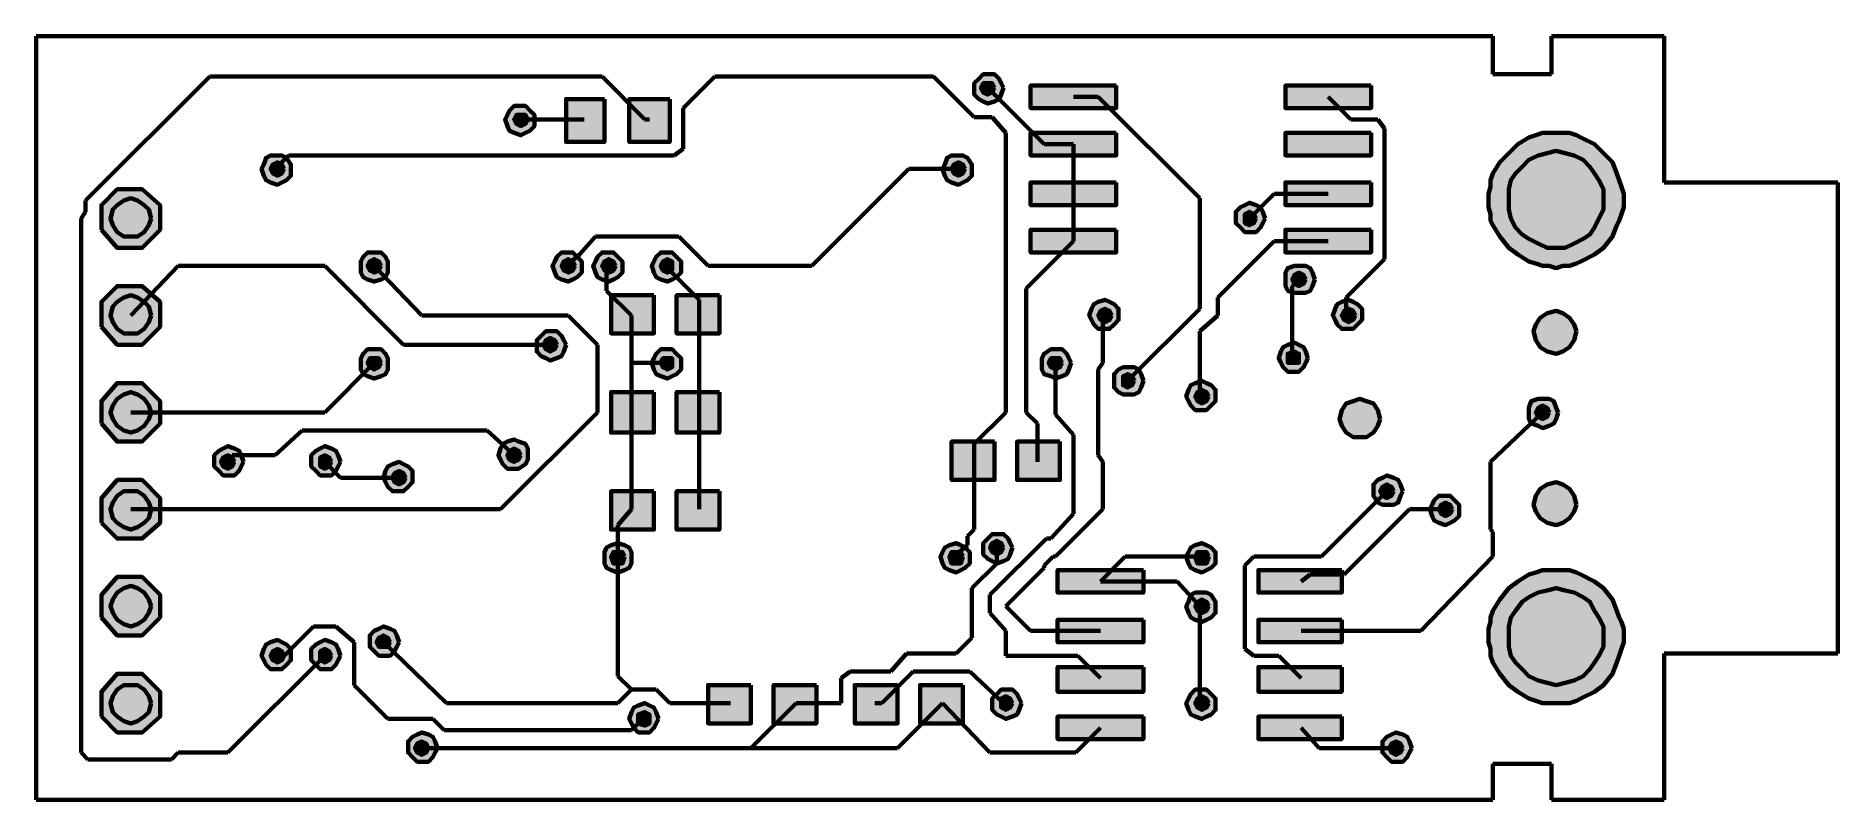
# Model space of a CAD drawing. Header units: inches. Extents: x 144.3 to 233.1, y 253.3 to 291.
import ezdxf

# ---------------------------------------------------------------- set-up
doc = ezdxf.new("R2010")
doc.units = ezdxf.units.IN
doc.header["$MEASUREMENT"] = 0
doc.layers.add('H', color=7, linetype='CONTINUOUS', lineweight=100)
doc.layers.add('P', color=250, linetype='CONTINUOUS', lineweight=100)

msp = doc.modelspace()

# ---------------------------------------------------------------- hatches: boundary and pattern name
at = {"layer": 'H', "linetype": 'Continuous'}
for color, points in [(0, [(192, 288.444), (191.889, 288.111), (191.778, 287.889), (191.556, 287.778), (191.222, 287.667), (191, 287.778), (190.778, 287.889), (190.556, 288.111), (190.556, 288.444), (190.556, 288.667), (190.778, 288.889), (191, 289.111), (191.222, 289.111), (191.556, 289.111), (191.778, 288.889), (191.889, 288.667)]), (7, [(191.556, 288.444), (191.444, 288.222), (191.222, 288.111), (191, 288.222), (190.889, 288.444), (191, 288.667), (191.222, 288.667), (191.444, 288.667)]), (0, [(197.556, 288.556), (193.333, 288.556), (193.333, 287.444), (197.556, 287.444)]), (0, [(210.111, 288.556), (205.889, 288.556), (205.889, 287.444), (210.111, 287.444)]), (0, [(172.333, 287.889), (170.444, 287.889), (170.444, 285.778), (172.333, 285.778)]), (0, [(175.556, 287.889), (173.556, 287.889), (173.556, 285.778), (175.556, 285.778)]), (0, [(168.889, 286.889), (168.889, 286.556), (168.667, 286.333), (168.444, 286.222), (168.222, 286.111), (167.889, 286.222), (167.667, 286.333), (167.556, 286.556), (167.444, 286.889), (167.556, 287.111), (167.667, 287.333), (167.889, 287.556), (168.222, 287.556), (168.444, 287.556), (168.667, 287.333), (168.889, 287.111)]), (7, [(168.556, 286.889), (168.444, 286.667), (168.222, 286.556), (168, 286.667), (167.889, 286.889), (168, 287.111), (168.222, 287.111), (168.444, 287.111)]), (0, [(197.556, 286.222), (193.333, 286.222), (193.333, 285.111), (197.556, 285.111)]), (0, [(210.111, 286.222), (205.889, 286.222), (205.889, 285.111), (210.111, 285.111)]), (0, [(222.556, 282.889), (222.556, 282.556), (222.444, 282.222), (222.333, 281.889), (222.222, 281.667), (222, 281.111), (221.556, 280.556), (221.111, 280.222), (220.444, 279.889), (220.222, 279.778), (219.889, 279.667), (219.556, 279.667), (219.222, 279.556), (218.889, 279.667), (218.556, 279.667), (218.222, 279.778), (217.889, 279.889), (217.333, 280.222), (216.889, 280.556), (216.444, 281.111), (216.111, 281.667), (216, 281.889), (216, 282.222), (215.889, 282.556), (215.889, 282.889), (215.889, 283.222), (216, 283.556), (216, 283.889), (216.111, 284.222), (216.444, 284.778), (216.889, 285.222), (217.333, 285.667), (217.889, 286), (218.222, 286.111), (218.556, 286.222), (218.889, 286.222), (219.222, 286.222), (219.556, 286.222), (219.889, 286.222), (220.222, 286.111), (220.444, 286), (221.111, 285.667), (221.556, 285.222), (222, 284.778), (222.222, 284.222), (222.333, 283.889), (222.444, 283.556), (222.556, 283.222)]), (0, [(156.889, 284.444), (156.889, 284.111), (156.667, 283.889), (156.444, 283.778), (156.222, 283.667), (155.889, 283.778), (155.667, 283.889), (155.556, 284.111), (155.444, 284.444), (155.556, 284.667), (155.667, 285), (155.889, 285.111), (156.222, 285.111), (156.444, 285.111), (156.667, 285), (156.889, 284.667)]), (0, [(190.444, 284.444), (190.444, 284.111), (190.222, 283.889), (190, 283.778), (189.778, 283.667), (189.444, 283.778), (189.222, 283.889), (189.111, 284.111), (189, 284.444), (189.111, 284.667), (189.222, 285), (189.444, 285.111), (189.778, 285.111), (190, 285.111), (190.222, 285), (190.444, 284.667)]), (7, [(221.556, 282.889), (221.556, 282.444), (221.333, 282), (221.111, 281.556), (220.889, 281.222), (220.556, 281), (220.111, 280.778), (219.667, 280.556), (219.222, 280.556), (218.778, 280.556), (218.333, 280.778), (217.889, 281), (217.556, 281.222), (217.222, 281.556), (217, 282), (216.889, 282.444), (216.889, 282.889), (216.889, 283.444), (217, 283.889), (217.222, 284.222), (217.556, 284.556), (217.889, 284.889), (218.333, 285.111), (218.778, 285.222), (219.222, 285.333), (219.667, 285.222), (220.111, 285.111), (220.556, 284.889), (220.889, 284.556), (221.111, 284.222), (221.333, 283.889), (221.556, 283.444)]), (7, [(156.556, 284.444), (156.444, 284.222), (156.222, 284.111), (156, 284.222), (155.889, 284.444), (156, 284.667), (156.222, 284.778), (156.444, 284.667)]), (7, [(190.111, 284.444), (190, 284.222), (189.778, 284.111), (189.556, 284.222), (189.444, 284.444), (189.556, 284.667), (189.778, 284.778), (190, 284.667)]), (0, [(147.556, 281.444), (148.333, 280.556), (149.556, 280.556), (150.444, 281.444), (150.444, 282.667), (149.556, 283.444), (148.333, 283.444), (147.556, 282.667)]), (0, [(197.556, 283.778), (193.333, 283.778), (193.333, 282.667), (197.556, 282.667)]), (0, [(210.111, 283.778), (205.889, 283.778), (205.889, 282.667), (210.111, 282.667)]), (7, [(150, 282), (149.889, 281.667), (149.667, 281.333), (149.333, 281.111), (149, 281.111), (148.667, 281.111), (148.333, 281.333), (148.111, 281.667), (148, 282), (148.111, 282.444), (148.333, 282.667), (148.667, 282.889), (149, 283), (149.333, 282.889), (149.667, 282.667), (149.889, 282.444)]), (0, [(204.889, 282), (204.778, 281.778), (204.667, 281.556), (204.444, 281.333), (204.111, 281.333), (203.889, 281.333), (203.667, 281.556), (203.444, 281.778), (203.444, 282), (203.444, 282.333), (203.667, 282.556), (203.889, 282.667), (204.111, 282.778), (204.444, 282.667), (204.667, 282.556), (204.778, 282.333)]), (7, [(204.444, 282), (204.333, 281.778), (204.111, 281.667), (203.889, 281.778), (203.889, 282), (203.889, 282.222), (204.111, 282.333), (204.333, 282.222)]), (0, [(197.556, 281.444), (193.333, 281.444), (193.333, 280.333), (197.556, 280.333)]), (0, [(210.111, 281.444), (205.889, 281.444), (205.889, 280.333), (210.111, 280.333)]), (0, [(161.667, 279.667), (161.667, 279.333), (161.556, 279.111), (161.333, 279), (161, 278.889), (160.667, 279), (160.444, 279.111), (160.333, 279.333), (160.333, 279.667), (160.333, 279.889), (160.444, 280.111), (160.667, 280.333), (161, 280.333), (161.333, 280.333), (161.556, 280.111), (161.667, 279.889)]), (7, [(161.333, 279.667), (161.222, 279.444), (161, 279.333), (160.778, 279.444), (160.667, 279.667), (160.778, 279.889), (161, 280), (161.222, 279.889)]), (0, [(171.222, 279.667), (171.222, 279.333), (171, 279.111), (170.778, 279), (170.556, 278.889), (170.222, 279), (170, 279.111), (169.889, 279.333), (169.778, 279.667), (169.889, 279.889), (170, 280.111), (170.222, 280.333), (170.556, 280.333), (170.778, 280.333), (171, 280.111), (171.222, 279.889)]), (7, [(170.889, 279.667), (170.778, 279.444), (170.556, 279.333), (170.333, 279.444), (170.222, 279.667), (170.333, 279.889), (170.556, 280), (170.778, 279.889)]), (0, [(173.222, 279.667), (173.222, 279.333), (173, 279.111), (172.778, 279), (172.556, 278.889), (172.222, 279), (172, 279.111), (171.889, 279.333), (171.778, 279.667), (171.889, 279.889), (172, 280.111), (172.222, 280.333), (172.556, 280.333), (172.778, 280.333), (173, 280.111), (173.222, 279.889)]), (7, [(172.889, 279.667), (172.778, 279.444), (172.556, 279.333), (172.333, 279.444), (172.222, 279.667), (172.333, 279.889), (172.556, 280), (172.778, 279.889)]), (0, [(176.111, 279.667), (176.111, 279.333), (175.889, 279.111), (175.667, 279), (175.444, 278.889), (175.111, 279), (174.889, 279.111), (174.778, 279.333), (174.667, 279.667), (174.778, 279.889), (174.889, 280.111), (175.111, 280.333), (175.444, 280.333), (175.667, 280.333), (175.889, 280.111), (176.111, 279.889)]), (7, [(175.667, 279.667), (175.667, 279.444), (175.444, 279.333), (175.222, 279.444), (175.111, 279.667), (175.222, 279.889), (175.444, 280), (175.667, 279.889)]), (0, [(207.333, 279), (207.222, 278.667), (207.111, 278.444), (206.889, 278.333), (206.556, 278.333), (206.333, 278.333), (206, 278.444), (205.889, 278.667), (205.889, 279), (205.889, 279.333), (206, 279.556), (206.333, 279.667), (206.556, 279.667), (206.889, 279.667), (207.111, 279.556), (207.222, 279.333)]), (7, [(206.889, 279), (206.778, 278.778), (206.556, 278.667), (206.333, 278.778), (206.222, 279), (206.333, 279.222), (206.556, 279.333), (206.778, 279.222)]), (0, [(147.556, 276.667), (148.333, 275.778), (149.556, 275.778), (150.444, 276.667), (150.444, 277.889), (149.556, 278.667), (148.333, 278.667), (147.556, 277.889)]), (7, [(150, 277.222), (149.889, 276.889), (149.667, 276.556), (149.333, 276.333), (149, 276.333), (148.667, 276.333), (148.333, 276.556), (148.111, 276.889), (148, 277.222), (148.111, 277.667), (148.333, 277.889), (148.667, 278.111), (149, 278.222), (149.333, 278.111), (149.667, 277.889), (149.889, 277.667)]), (0, [(174.778, 278.222), (172.667, 278.222), (172.667, 276.333), (174.778, 276.333)]), (0, [(178, 278.222), (175.889, 278.222), (175.889, 276.333), (178, 276.333)]), (0, [(197.667, 277.222), (197.667, 277), (197.444, 276.778), (197.222, 276.556), (197, 276.556), (196.667, 276.556), (196.444, 276.778), (196.333, 277), (196.222, 277.222), (196.333, 277.556), (196.444, 277.778), (196.667, 277.889), (197, 278), (197.222, 277.889), (197.444, 277.778), (197.667, 277.556)]), (0, [(209.667, 277.222), (209.667, 277), (209.444, 276.778), (209.222, 276.556), (209, 276.556), (208.667, 276.556), (208.444, 276.778), (208.333, 277), (208.222, 277.222), (208.333, 277.556), (208.444, 277.778), (208.667, 277.889), (209, 278), (209.222, 277.889), (209.444, 277.778), (209.667, 277.556)]), (7, [(197.333, 277.222), (197.222, 277), (197, 276.889), (196.778, 277), (196.667, 277.222), (196.778, 277.444), (197, 277.556), (197.222, 277.444)]), (7, [(209.333, 277.222), (209.222, 277), (209, 276.889), (208.778, 277), (208.667, 277.222), (208.778, 277.444), (209, 277.556), (209.222, 277.444)]), (7, [(220.222, 276.444), (220.111, 276), (219.889, 275.667), (219.556, 275.444), (219.222, 275.333), (218.778, 275.444), (218.444, 275.667), (218.222, 276), (218.111, 276.444), (218.222, 276.778), (218.444, 277.111), (218.778, 277.333), (219.222, 277.444), (219.556, 277.333), (219.889, 277.111), (220.111, 276.778)]), (0, [(170.444, 275.778), (170.333, 275.444), (170.222, 275.222), (170, 275.111), (169.667, 275), (169.444, 275.111), (169.222, 275.222), (169, 275.444), (169, 275.778), (169, 276), (169.222, 276.222), (169.444, 276.444), (169.667, 276.444), (170, 276.444), (170.222, 276.222), (170.333, 276)]), (7, [(170, 275.778), (169.889, 275.556), (169.667, 275.444), (169.444, 275.556), (169.333, 275.778), (169.444, 276), (169.667, 276.111), (169.889, 276)]), (0, [(161.667, 274.889), (161.667, 274.556), (161.556, 274.333), (161.333, 274.222), (161, 274.111), (160.667, 274.222), (160.444, 274.333), (160.333, 274.556), (160.333, 274.889), (160.333, 275.111), (160.444, 275.333), (160.667, 275.556), (161, 275.556), (161.333, 275.556), (161.556, 275.333), (161.667, 275.111)]), (0, [(176.111, 274.889), (176.111, 274.556), (175.889, 274.333), (175.667, 274.222), (175.444, 274.111), (175.111, 274.222), (174.889, 274.333), (174.778, 274.556), (174.667, 274.889), (174.778, 275.111), (174.889, 275.333), (175.111, 275.556), (175.444, 275.556), (175.667, 275.556), (175.889, 275.333), (176.111, 275.111)]), (0, [(195.333, 274.889), (195.222, 274.556), (195.111, 274.333), (194.889, 274.222), (194.556, 274.111), (194.333, 274.222), (194, 274.333), (193.889, 274.556), (193.889, 274.889), (193.889, 275.111), (194, 275.333), (194.333, 275.556), (194.556, 275.556), (194.889, 275.556), (195.111, 275.333), (195.222, 275.111)]), (0, [(207, 275.111), (206.889, 274.889), (206.778, 274.667), (206.556, 274.444), (206.333, 274.444), (206, 274.444), (205.778, 274.667), (205.667, 274.889), (205.556, 275.111), (205.667, 275.444), (205.778, 275.667), (206, 275.778), (206.333, 275.889), (206.556, 275.778), (206.778, 275.667), (206.889, 275.444)]), (7, [(206.556, 275.111), (206.556, 274.889), (206.333, 274.889), (206, 274.889), (206, 275.111), (206, 275.333), (206.333, 275.444), (206.556, 275.333)]), (7, [(161.333, 274.889), (161.222, 274.667), (161, 274.556), (160.778, 274.667), (160.667, 274.889), (160.778, 275.111), (161, 275.111), (161.222, 275.111)]), (7, [(175.667, 274.889), (175.667, 274.667), (175.444, 274.556), (175.222, 274.667), (175.111, 274.889), (175.222, 275.111), (175.444, 275.111), (175.667, 275.111)]), (7, [(194.889, 274.889), (194.778, 274.667), (194.556, 274.556), (194.333, 274.667), (194.222, 274.889), (194.333, 275.111), (194.556, 275.111), (194.778, 275.111)]), (0, [(198.889, 274), (198.778, 273.667), (198.667, 273.444), (198.444, 273.333), (198.111, 273.333), (197.889, 273.333), (197.667, 273.444), (197.444, 273.667), (197.444, 274), (197.444, 274.333), (197.667, 274.556), (197.889, 274.667), (198.111, 274.667), (198.444, 274.667), (198.667, 274.556), (198.778, 274.333)]), (7, [(198.444, 274), (198.333, 273.778), (198.111, 273.667), (197.889, 273.778), (197.889, 274), (197.889, 274.222), (198.111, 274.333), (198.333, 274.222)]), (0, [(147.556, 271.889), (148.333, 271), (149.556, 271), (150.444, 271.889), (150.444, 273), (149.556, 273.889), (148.333, 273.889), (147.556, 273)]), (7, [(150, 272.444), (149.889, 272.111), (149.667, 271.778), (149.333, 271.556), (149, 271.444), (148.667, 271.556), (148.333, 271.778), (148.111, 272.111), (148, 272.444), (148.111, 272.778), (148.333, 273.111), (148.667, 273.333), (149, 273.444), (149.333, 273.333), (149.667, 273.111), (149.889, 272.778)]), (0, [(174.778, 273.444), (172.667, 273.444), (172.667, 271.444), (174.778, 271.444)]), (0, [(178, 273.444), (175.889, 273.444), (175.889, 271.444), (178, 271.444)]), (0, [(202.444, 273.222), (202.444, 273), (202.222, 272.778), (202, 272.556), (201.778, 272.556), (201.444, 272.556), (201.222, 272.778), (201.111, 273), (201, 273.222), (201.111, 273.556), (201.222, 273.778), (201.444, 273.889), (201.778, 274), (202, 273.889), (202.222, 273.778), (202.444, 273.556)]), (7, [(202.111, 273.222), (202, 273), (201.778, 272.889), (201.556, 273), (201.444, 273.222), (201.556, 273.444), (201.778, 273.556), (202, 273.444)]), (7, [(210.556, 272.111), (210.444, 271.778), (210.222, 271.444), (209.889, 271.222), (209.556, 271.222), (209.222, 271.222), (208.889, 271.444), (208.667, 271.778), (208.556, 272.111), (208.667, 272.556), (208.889, 272.889), (209.222, 273), (209.556, 273.111), (209.889, 273), (210.222, 272.889), (210.444, 272.556)]), (0, [(219.333, 272.444), (219.222, 272.111), (219.111, 271.889), (218.889, 271.778), (218.556, 271.667), (218.333, 271.778), (218, 271.889), (217.889, 272.111), (217.889, 272.444), (217.889, 272.667), (218, 273), (218.333, 273.111), (218.556, 273.111), (218.889, 273.111), (219.111, 273), (219.222, 272.667)]), (7, [(218.889, 272.444), (218.778, 272.222), (218.556, 272.111), (218.333, 272.222), (218.222, 272.444), (218.333, 272.667), (218.556, 272.778), (218.778, 272.667)]), (0, [(154.556, 270), (154.444, 269.778), (154.333, 269.556), (154.111, 269.333), (153.778, 269.333), (153.556, 269.333), (153.333, 269.556), (153.111, 269.778), (153.111, 270), (153.111, 270.333), (153.333, 270.556), (153.556, 270.667), (153.778, 270.778), (154.111, 270.667), (154.333, 270.556), (154.444, 270.333)]), (0, [(159.333, 270), (159.222, 269.778), (159.111, 269.556), (158.889, 269.333), (158.556, 269.333), (158.333, 269.333), (158.111, 269.556), (157.889, 269.778), (157.889, 270), (157.889, 270.333), (158.111, 270.556), (158.333, 270.667), (158.556, 270.778), (158.889, 270.667), (159.111, 270.556), (159.222, 270.333)]), (0, [(168.556, 270.333), (168.556, 270.111), (168.444, 269.889), (168.111, 269.667), (167.889, 269.667), (167.556, 269.667), (167.333, 269.889), (167.222, 270.111), (167.111, 270.333), (167.222, 270.667), (167.333, 270.889), (167.556, 271), (167.889, 271.111), (168.111, 271), (168.444, 270.889), (168.556, 270.667)]), (0, [(191.556, 271), (189.444, 271), (189.444, 269.111), (191.556, 269.111)]), (0, [(194.778, 271), (192.667, 271), (192.667, 269.111), (194.778, 269.111)]), (7, [(154.111, 270), (154, 269.778), (153.778, 269.667), (153.556, 269.778), (153.444, 270), (153.556, 270.222), (153.778, 270.333), (154, 270.222)]), (7, [(158.889, 270), (158.778, 269.778), (158.556, 269.667), (158.333, 269.778), (158.333, 270), (158.333, 270.222), (158.556, 270.333), (158.778, 270.222)]), (0, [(162.889, 269.222), (162.889, 269), (162.667, 268.778), (162.444, 268.556), (162.222, 268.556), (161.889, 268.556), (161.667, 268.778), (161.556, 269), (161.444, 269.222), (161.556, 269.556), (161.667, 269.778), (161.889, 269.889), (162.222, 270), (162.444, 269.889), (162.667, 269.778), (162.889, 269.556)]), (7, [(168.222, 270.333), (168.111, 270.111), (167.889, 270), (167.667, 270.111), (167.556, 270.333), (167.667, 270.556), (167.889, 270.667), (168.111, 270.556)]), (0, [(147.556, 267), (148.333, 266.222), (149.556, 266.222), (150.444, 267), (150.444, 268.222), (149.556, 269.111), (148.333, 269.111), (147.556, 268.222)]), (7, [(162.556, 269.222), (162.444, 269), (162.222, 268.889), (162, 269), (161.889, 269.222), (162, 269.444), (162.222, 269.556), (162.444, 269.444)]), (0, [(211.667, 268.556), (211.556, 268.333), (211.444, 268), (211.222, 267.889), (210.889, 267.889), (210.667, 267.889), (210.444, 268), (210.222, 268.333), (210.222, 268.556), (210.222, 268.889), (210.444, 269.111), (210.667, 269.222), (210.889, 269.333), (211.222, 269.222), (211.444, 269.111), (211.556, 268.889)]), (7, [(220.222, 267.889), (220.111, 267.556), (219.889, 267.222), (219.556, 267), (219.222, 266.889), (218.778, 267), (218.444, 267.222), (218.222, 267.556), (218.111, 267.889), (218.222, 268.333), (218.444, 268.667), (218.778, 268.889), (219.222, 269), (219.556, 268.889), (219.889, 268.667), (220.111, 268.333)]), (7, [(150, 267.667), (149.889, 267.222), (149.667, 267), (149.333, 266.778), (149, 266.667), (148.667, 266.778), (148.333, 267), (148.111, 267.222), (148, 267.667), (148.111, 268), (148.333, 268.333), (148.667, 268.556), (149, 268.556), (149.333, 268.556), (149.667, 268.333), (149.889, 268)]), (0, [(174.778, 268.556), (172.667, 268.556), (172.667, 266.667), (174.778, 266.667)]), (0, [(178, 268.556), (175.889, 268.556), (175.889, 266.667), (178, 266.667)]), (7, [(211.222, 268.556), (211.111, 268.333), (210.889, 268.222), (210.667, 268.333), (210.556, 268.556), (210.667, 268.778), (210.889, 268.889), (211.111, 268.778)]), (0, [(214.444, 267.667), (214.444, 267.333), (214.222, 267.111), (214, 267), (213.778, 266.889), (213.444, 267), (213.222, 267.111), (213.111, 267.333), (213, 267.667), (213.111, 267.889), (213.222, 268.111), (213.444, 268.333), (213.778, 268.333), (214, 268.333), (214.222, 268.111), (214.444, 267.889)]), (7, [(214.111, 267.667), (214, 267.444), (213.778, 267.333), (213.556, 267.444), (213.444, 267.667), (213.556, 267.889), (213.778, 268), (214, 267.889)]), (0, [(192.444, 265.778), (192.333, 265.444), (192.222, 265.222), (192, 265.111), (191.667, 265), (191.444, 265.111), (191.222, 265.222), (191, 265.444), (191, 265.778), (191, 266), (191.222, 266.222), (191.444, 266.444), (191.667, 266.444), (192, 266.444), (192.222, 266.222), (192.333, 266)]), (0, [(173.667, 265.333), (173.667, 265), (173.556, 264.778), (173.333, 264.667), (173, 264.556), (172.667, 264.667), (172.444, 264.778), (172.333, 265), (172.333, 265.333), (172.333, 265.556), (172.444, 265.778), (172.667, 265.889), (173, 266), (173.333, 265.889), (173.556, 265.778), (173.667, 265.556)]), (7, [(173.333, 265.333), (173.222, 265), (173, 265), (172.778, 265), (172.667, 265.333), (172.778, 265.556), (173, 265.556), (173.222, 265.556)]), (0, [(190.333, 265.333), (190.333, 265), (190.111, 264.778), (189.889, 264.667), (189.667, 264.556), (189.333, 264.667), (189.111, 264.778), (189, 265), (188.889, 265.333), (189, 265.556), (189.111, 265.778), (189.333, 265.889), (189.667, 266), (189.889, 265.889), (190.111, 265.778), (190.333, 265.556)]), (7, [(190, 265.333), (189.889, 265), (189.667, 265), (189.444, 265), (189.333, 265.333), (189.444, 265.556), (189.667, 265.556), (189.889, 265.556)]), (7, [(192, 265.778), (191.889, 265.556), (191.667, 265.444), (191.444, 265.556), (191.333, 265.778), (191.444, 266), (191.667, 266.111), (191.889, 266)]), (0, [(202.444, 265.333), (202.444, 265), (202.222, 264.778), (202, 264.667), (201.778, 264.556), (201.444, 264.667), (201.222, 264.778), (201.111, 265), (201, 265.333), (201.111, 265.556), (201.222, 265.778), (201.444, 265.889), (201.778, 266), (202, 265.889), (202.222, 265.778), (202.444, 265.556)]), (7, [(202.111, 265.333), (202, 265), (201.778, 265), (201.556, 265), (201.444, 265.333), (201.556, 265.556), (201.778, 265.556), (202, 265.556)]), (0, [(198.889, 264.667), (194.667, 264.667), (194.667, 263.556), (198.889, 263.556)]), (0, [(208.667, 264.667), (204.556, 264.667), (204.556, 263.556), (208.667, 263.556)]), (0, [(222.556, 261.444), (222.556, 261.111), (222.444, 260.778), (222.333, 260.444), (222.222, 260.111), (222, 259.556), (221.556, 259), (221.111, 258.667), (220.444, 258.333), (220.222, 258.222), (219.889, 258.111), (219.556, 258.111), (219.222, 258.111), (218.889, 258.111), (218.556, 258.111), (218.222, 258.222), (217.889, 258.333), (217.333, 258.667), (216.889, 259), (216.444, 259.556), (216.111, 260.111), (216, 260.444), (216, 260.778), (215.889, 261.111), (215.889, 261.444), (215.889, 261.778), (216, 262.111), (216, 262.333), (216.111, 262.667), (216.444, 263.222), (216.889, 263.778), (217.333, 264.111), (217.889, 264.444), (218.222, 264.556), (218.556, 264.667), (218.889, 264.667), (219.222, 264.667), (219.556, 264.667), (219.889, 264.667), (220.222, 264.556), (220.444, 264.444), (221.111, 264.111), (221.556, 263.778), (222, 263.222), (222.222, 262.667), (222.333, 262.333), (222.444, 262.111), (222.556, 261.778)]), (0, [(147.556, 262.333), (148.333, 261.444), (149.556, 261.444), (150.444, 262.333), (150.444, 263.444), (149.556, 264.333), (148.333, 264.333), (147.556, 263.444)]), (7, [(150, 262.889), (149.889, 262.556), (149.667, 262.222), (149.333, 262), (149, 261.889), (148.667, 262), (148.333, 262.222), (148.111, 262.556), (148, 262.889), (148.111, 263.222), (148.333, 263.556), (148.667, 263.778), (149, 263.889), (149.333, 263.778), (149.667, 263.556), (149.889, 263.222)]), (7, [(221.556, 261.444), (221.556, 260.889), (221.333, 260.444), (221.111, 260.111), (220.889, 259.778), (220.556, 259.444), (220.111, 259.222), (219.667, 259.111), (219.222, 259), (218.778, 259.111), (218.333, 259.222), (217.889, 259.444), (217.556, 259.778), (217.222, 260.111), (217, 260.444), (216.889, 260.889), (216.889, 261.444), (216.889, 261.889), (217, 262.333), (217.222, 262.667), (217.556, 263.111), (217.889, 263.333), (218.333, 263.556), (218.778, 263.667), (219.222, 263.778), (219.667, 263.667), (220.111, 263.556), (220.556, 263.333), (220.889, 263.111), (221.111, 262.667), (221.333, 262.333), (221.556, 261.889)]), (0, [(202.444, 262.889), (202.444, 262.556), (202.222, 262.333), (202, 262.222), (201.778, 262.111), (201.444, 262.222), (201.222, 262.333), (201.111, 262.556), (201, 262.889), (201.111, 263.111), (201.222, 263.444), (201.444, 263.556), (201.778, 263.556), (202, 263.556), (202.222, 263.444), (202.444, 263.111)]), (7, [(202.111, 262.889), (202, 262.667), (201.778, 262.556), (201.556, 262.667), (201.444, 262.889), (201.556, 263.111), (201.778, 263.222), (202, 263.111)]), (0, [(198.889, 262.222), (194.667, 262.222), (194.667, 261.111), (198.889, 261.111)]), (0, [(208.667, 262.222), (204.556, 262.222), (204.556, 261.111), (208.667, 261.111)]), (0, [(156.889, 260.444), (156.889, 260.222), (156.667, 260), (156.444, 259.778), (156.222, 259.778), (155.889, 259.778), (155.667, 260), (155.556, 260.222), (155.444, 260.444), (155.556, 260.778), (155.667, 261), (155.889, 261.111), (156.222, 261.222), (156.444, 261.111), (156.667, 261), (156.889, 260.778)]), (0, [(159.333, 260.444), (159.222, 260.222), (159.111, 260), (158.889, 259.778), (158.556, 259.778), (158.333, 259.778), (158.111, 260), (157.889, 260.222), (157.889, 260.444), (157.889, 260.778), (158.111, 261), (158.333, 261.111), (158.556, 261.222), (158.889, 261.111), (159.111, 261), (159.222, 260.778)]), (0, [(162.222, 261.111), (162.111, 260.889), (162, 260.667), (161.778, 260.444), (161.444, 260.444), (161.222, 260.444), (161, 260.667), (160.778, 260.889), (160.778, 261.111), (160.778, 261.444), (161, 261.667), (161.222, 261.778), (161.444, 261.889), (161.778, 261.778), (162, 261.667), (162.111, 261.444)]), (7, [(161.778, 261.111), (161.667, 260.889), (161.444, 260.889), (161.222, 260.889), (161.111, 261.111), (161.222, 261.333), (161.444, 261.444), (161.667, 261.333)]), (7, [(156.556, 260.444), (156.444, 260.222), (156.222, 260.111), (156, 260.222), (155.889, 260.444), (156, 260.667), (156.222, 260.778), (156.444, 260.667)]), (7, [(158.889, 260.444), (158.778, 260.222), (158.556, 260.111), (158.333, 260.222), (158.333, 260.444), (158.333, 260.667), (158.556, 260.778), (158.778, 260.667)]), (0, [(147.556, 257.444), (148.333, 256.667), (149.556, 256.667), (150.444, 257.444), (150.444, 258.667), (149.556, 259.556), (148.333, 259.556), (147.556, 258.667)]), (0, [(198.889, 259.889), (194.667, 259.889), (194.667, 258.667), (198.889, 258.667)]), (0, [(208.667, 259.889), (204.556, 259.889), (204.556, 258.667), (208.667, 258.667)]), (7, [(150, 258.111), (149.889, 257.667), (149.667, 257.444), (149.333, 257.222), (149, 257.111), (148.667, 257.222), (148.333, 257.444), (148.111, 257.667), (148, 258.111), (148.111, 258.444), (148.333, 258.778), (148.667, 259), (149, 259), (149.333, 259), (149.667, 258.778), (149.889, 258.444)]), (0, [(179.556, 259), (177.444, 259), (177.444, 257.111), (179.556, 257.111)]), (0, [(182.778, 259), (180.667, 259), (180.667, 257.111), (182.778, 257.111)]), (0, [(186.778, 259), (184.667, 259), (184.667, 257.111), (186.778, 257.111)]), (0, [(190, 259), (187.889, 259), (187.889, 257.111), (190, 257.111)]), (0, [(192.889, 258.111), (192.778, 257.778), (192.667, 257.556), (192.444, 257.444), (192.111, 257.333), (191.889, 257.444), (191.667, 257.556), (191.444, 257.778), (191.444, 258.111), (191.444, 258.333), (191.667, 258.556), (191.889, 258.778), (192.111, 258.778), (192.444, 258.778), (192.667, 258.556), (192.778, 258.333)]), (7, [(192.444, 258.111), (192.333, 257.889), (192.111, 257.778), (191.889, 257.889), (191.889, 258.111), (191.889, 258.333), (192.111, 258.444), (192.333, 258.333)]), (0, [(202.444, 258.111), (202.444, 257.778), (202.222, 257.556), (202, 257.444), (201.778, 257.333), (201.444, 257.444), (201.222, 257.556), (201.111, 257.778), (201, 258.111), (201.111, 258.333), (201.222, 258.556), (201.444, 258.778), (201.778, 258.778), (202, 258.778), (202.222, 258.556), (202.444, 258.333)]), (7, [(202.111, 258.111), (202, 257.889), (201.778, 257.778), (201.556, 257.889), (201.444, 258.111), (201.556, 258.333), (201.778, 258.444), (202, 258.333)]), (0, [(175, 257.333), (174.889, 257.111), (174.778, 256.889), (174.556, 256.667), (174.333, 256.667), (174, 256.667), (173.778, 256.889), (173.667, 257.111), (173.556, 257.333), (173.667, 257.667), (173.778, 257.889), (174, 258), (174.333, 258.111), (174.556, 258), (174.778, 257.889), (174.889, 257.667)]), (7, [(174.556, 257.333), (174.556, 257.111), (174.333, 257), (174, 257.111), (174, 257.333), (174, 257.556), (174.333, 257.667), (174.556, 257.556)]), (0, [(164.111, 255.889), (164, 255.667), (163.889, 255.444), (163.667, 255.222), (163.333, 255.222), (163.111, 255.222), (162.889, 255.444), (162.667, 255.667), (162.667, 255.889), (162.667, 256.222), (162.889, 256.444), (163.111, 256.556), (163.333, 256.667), (163.667, 256.556), (163.889, 256.444), (164, 256.222)]), (0, [(198.889, 257.444), (194.667, 257.444), (194.667, 256.333), (198.889, 256.333)]), (0, [(208.667, 257.444), (204.556, 257.444), (204.556, 256.333), (208.667, 256.333)]), (0, [(212.111, 255.889), (212, 255.667), (211.889, 255.444), (211.667, 255.222), (211.333, 255.222), (211.111, 255.222), (210.889, 255.444), (210.667, 255.667), (210.667, 255.889), (210.667, 256.222), (210.889, 256.444), (211.111, 256.556), (211.333, 256.667), (211.667, 256.556), (211.889, 256.444), (212, 256.222)]), (7, [(163.667, 255.889), (163.556, 255.667), (163.333, 255.556), (163.111, 255.667), (163, 255.889), (163.111, 256.111), (163.333, 256.222), (163.556, 256.111)]), (7, [(211.667, 255.889), (211.556, 255.667), (211.333, 255.556), (211.111, 255.667), (211, 255.889), (211.111, 256.111), (211.333, 256.222), (211.556, 256.111)])]:
    msp.add_hatch(color=color, dxfattribs=at).paths.add_polyline_path(points)

# ---------------------------------------------------------------- linework, layer by layer
at = {"layer": 'P', "color": 0, "linetype": 'Continuous'}
for points in [[(144.333, 253.333), (144.333, 291)], [(144.333, 291), (216.111, 291)], [(216.111, 291), (216.111, 289.111)], [(219, 289.111), (219, 291)], [(219, 291), (224.556, 291)], [(224.556, 291), (224.556, 283.778)], [(152.889, 289), (146.778, 282.889)], [(172.222, 289), (152.889, 289)], [(174.333, 286.889), (172.222, 289)], [(177.778, 289), (176.222, 287.444)], [(188.556, 289), (177.778, 289)], [(190.556, 287), (188.556, 289)], [(192, 288.444), (191.889, 288.111), (191.778, 287.889), (191.556, 287.778), (191.222, 287.667), (191, 287.778), (190.778, 287.889), (190.556, 288.111), (190.556, 288.444), (190.556, 288.667), (190.778, 288.889), (191, 289.111), (191.222, 289.111), (191.556, 289.111), (191.778, 288.889), (191.889, 288.667), (192, 288.444)], [(191.556, 288.444), (191.444, 288.222), (191.222, 288.111), (191, 288.222), (190.889, 288.444), (191, 288.667), (191.222, 288.667), (191.444, 288.667), (191.556, 288.444)], [(197.556, 288.556), (193.333, 288.556), (193.333, 287.444), (197.556, 287.444), (197.556, 288.556)], [(210.111, 288.556), (205.889, 288.556), (205.889, 287.444), (210.111, 287.444), (210.111, 288.556)], [(216.111, 289.111), (219, 289.111)], [(172.333, 287.889), (170.444, 287.889), (170.444, 285.778), (172.333, 285.778), (172.333, 287.889)], [(175.556, 287.889), (173.556, 287.889), (173.556, 285.778), (175.556, 285.778), (175.556, 287.889)], [(194, 285.667), (191.222, 288.444)], [(196.667, 288), (195.444, 288)], [(201.667, 283), (196.667, 288)], [(208, 288), (209.111, 286.889)], [(168.889, 286.889), (168.889, 286.556), (168.667, 286.333), (168.444, 286.222), (168.222, 286.111), (167.889, 286.222), (167.667, 286.333), (167.556, 286.556), (167.444, 286.889), (167.556, 287.111), (167.667, 287.333), (167.889, 287.556), (168.222, 287.556), (168.444, 287.556), (168.667, 287.333), (168.889, 287.111), (168.889, 286.889)], [(168.556, 286.889), (168.444, 286.667), (168.222, 286.556), (168, 286.667), (167.889, 286.889), (168, 287.111), (168.222, 287.111), (168.444, 287.111), (168.556, 286.889)], [(171.333, 286.889), (168.111, 286.889)], [(174.556, 286.889), (174.333, 286.889)], [(176.222, 287.444), (176.222, 285.444)], [(191.444, 287), (190.556, 287)], [(192.111, 286.222), (191.444, 287)], [(209.111, 286.889), (210.444, 286.889)], [(210.444, 286.889), (210.778, 286.444)], [(192.111, 272.444), (192.111, 286.222)], [(197.556, 286.222), (193.333, 286.222), (193.333, 285.111), (197.556, 285.111), (197.556, 286.222)], [(210.111, 286.222), (205.889, 286.222), (205.889, 285.111), (210.111, 285.111), (210.111, 286.222)], [(210.778, 286.444), (210.778, 280)], [(222.556, 282.889), (222.556, 282.556), (222.444, 282.222), (222.333, 281.889), (222.222, 281.667), (222, 281.111), (221.556, 280.556), (221.111, 280.222), (220.444, 279.889), (220.222, 279.778), (219.889, 279.667), (219.556, 279.667), (219.222, 279.556), (218.889, 279.667), (218.556, 279.667), (218.222, 279.778), (217.889, 279.889), (217.333, 280.222), (216.889, 280.556), (216.444, 281.111), (216.111, 281.667), (216, 281.889), (216, 282.222), (215.889, 282.556), (215.889, 282.889), (215.889, 283.222), (216, 283.556), (216, 283.889), (216.111, 284.222), (216.444, 284.778), (216.889, 285.222), (217.333, 285.667), (217.889, 286), (218.222, 286.111), (218.556, 286.222), (218.889, 286.222), (219.222, 286.222), (219.556, 286.222), (219.889, 286.222), (220.222, 286.111), (220.444, 286), (221.111, 285.667), (221.556, 285.222), (222, 284.778), (222.222, 284.222), (222.333, 283.889), (222.444, 283.556), (222.556, 283.222), (222.556, 282.889)], [(156.889, 284.444), (156.889, 284.111), (156.667, 283.889), (156.444, 283.778), (156.222, 283.667), (155.889, 283.778), (155.667, 283.889), (155.556, 284.111), (155.444, 284.444), (155.556, 284.667), (155.667, 285), (155.889, 285.111), (156.222, 285.111), (156.444, 285.111), (156.667, 285), (156.889, 284.667), (156.889, 284.444)], [(156.778, 285.111), (156.111, 284.444)], [(175.778, 285.111), (156.778, 285.111)], [(176.222, 285.444), (175.778, 285.111)], [(190.444, 284.444), (190.444, 284.111), (190.222, 283.889), (190, 283.778), (189.778, 283.667), (189.444, 283.778), (189.222, 283.889), (189.111, 284.111), (189, 284.444), (189.111, 284.667), (189.222, 285), (189.444, 285.111), (189.778, 285.111), (190, 285.111), (190.222, 285), (190.444, 284.667), (190.444, 284.444)], [(195.444, 285.667), (194, 285.667)], [(195.444, 285.667), (195.444, 283.222)], [(221.556, 282.889), (221.556, 282.444), (221.333, 282), (221.111, 281.556), (220.889, 281.222), (220.556, 281), (220.111, 280.778), (219.667, 280.556), (219.222, 280.556), (218.778, 280.556), (218.333, 280.778), (217.889, 281), (217.556, 281.222), (217.222, 281.556), (217, 282), (216.889, 282.444), (216.889, 282.889), (216.889, 283.444), (217, 283.889), (217.222, 284.222), (217.556, 284.556), (217.889, 284.889), (218.333, 285.111), (218.778, 285.222), (219.222, 285.333), (219.667, 285.222), (220.111, 285.111), (220.556, 284.889), (220.889, 284.556), (221.111, 284.222), (221.333, 283.889), (221.556, 283.444), (221.556, 282.889)], [(156.556, 284.444), (156.444, 284.222), (156.222, 284.111), (156, 284.222), (155.889, 284.444), (156, 284.667), (156.222, 284.778), (156.444, 284.667), (156.556, 284.444)], [(182.556, 279.667), (187.333, 284.444)], [(187.333, 284.444), (189.667, 284.444)], [(190.111, 284.444), (190, 284.222), (189.778, 284.111), (189.556, 284.222), (189.444, 284.444), (189.556, 284.667), (189.778, 284.778), (190, 284.667), (190.111, 284.444)], [(147.556, 281.444), (148.333, 280.556), (149.556, 280.556), (150.444, 281.444), (150.444, 282.667), (149.556, 283.444), (148.333, 283.444), (147.556, 282.667), (147.556, 281.444)], [(197.556, 283.778), (193.333, 283.778), (193.333, 282.667), (197.556, 282.667), (197.556, 283.778)], [(195.444, 283.222), (195.444, 280.889)], [(204.111, 282), (205.333, 283.222)], [(205.333, 283.222), (208, 283.222)], [(210.111, 283.778), (205.889, 283.778), (205.889, 282.667), (210.111, 282.667), (210.111, 283.778)], [(233.111, 283.778), (224.556, 283.778)], [(233.111, 283.778), (233.111, 260.556)], [(146.778, 282.333), (146.556, 282)], [(146.778, 282.889), (146.778, 282.333)], [(150, 282), (149.889, 281.667), (149.667, 281.333), (149.333, 281.111), (149, 281.111), (148.667, 281.111), (148.333, 281.333), (148.111, 281.667), (148, 282), (148.111, 282.444), (148.333, 282.667), (148.667, 282.889), (149, 283), (149.333, 282.889), (149.667, 282.667), (149.889, 282.444), (150, 282)], [(201.667, 277.556), (201.667, 283)], [(204.889, 282), (204.778, 281.778), (204.667, 281.556), (204.444, 281.333), (204.111, 281.333), (203.889, 281.333), (203.667, 281.556), (203.444, 281.778), (203.444, 282), (203.444, 282.333), (203.667, 282.556), (203.889, 282.667), (204.111, 282.778), (204.444, 282.667), (204.667, 282.556), (204.778, 282.333), (204.889, 282)], [(204.444, 282), (204.333, 281.778), (204.111, 281.667), (203.889, 281.778), (203.889, 282), (203.889, 282.222), (204.111, 282.333), (204.333, 282.222), (204.444, 282)], [(146.556, 282), (146.556, 255.667)], [(197.556, 281.444), (193.333, 281.444), (193.333, 280.333), (197.556, 280.333), (197.556, 281.444)], [(210.111, 281.444), (205.889, 281.444), (205.889, 280.333), (210.111, 280.333), (210.111, 281.444)], [(171.111, 280.222), (171.889, 281.111)], [(171.889, 281.111), (176, 281.111)], [(176, 281.111), (177.444, 279.667)], [(193.111, 278.556), (195.444, 280.889)], [(202.556, 278.111), (205.333, 280.889)], [(205.333, 280.889), (208, 280.889)], [(151.333, 279.667), (149, 277.222)], [(158.556, 279.667), (151.333, 279.667)], [(162.444, 275.778), (158.556, 279.667)], [(161.667, 279.667), (161.667, 279.333), (161.556, 279.111), (161.333, 279), (161, 278.889), (160.667, 279), (160.444, 279.111), (160.333, 279.333), (160.333, 279.667), (160.333, 279.889), (160.444, 280.111), (160.667, 280.333), (161, 280.333), (161.333, 280.333), (161.556, 280.111), (161.667, 279.889), (161.667, 279.667)], [(161.333, 279.667), (161.222, 279.444), (161, 279.333), (160.778, 279.444), (160.667, 279.667), (160.778, 279.889), (161, 280), (161.222, 279.889), (161.333, 279.667)], [(161, 279.667), (163.333, 277.222)], [(171.222, 279.667), (171.222, 279.333), (171, 279.111), (170.778, 279), (170.556, 278.889), (170.222, 279), (170, 279.111), (169.889, 279.333), (169.778, 279.667), (169.889, 279.889), (170, 280.111), (170.222, 280.333), (170.556, 280.333), (170.778, 280.333), (171, 280.111), (171.222, 279.889), (171.222, 279.667)], [(170.889, 279.667), (170.778, 279.444), (170.556, 279.333), (170.333, 279.444), (170.222, 279.667), (170.333, 279.889), (170.556, 280), (170.778, 279.889), (170.889, 279.667)], [(170.444, 279.667), (171.111, 280.222)], [(171.111, 280.222), (171.111, 280.222)], [(173.222, 279.667), (173.222, 279.333), (173, 279.111), (172.778, 279), (172.556, 278.889), (172.222, 279), (172, 279.111), (171.889, 279.333), (171.778, 279.667), (171.889, 279.889), (172, 280.111), (172.222, 280.333), (172.556, 280.333), (172.778, 280.333), (173, 280.111), (173.222, 279.889), (173.222, 279.667)], [(172.889, 279.667), (172.778, 279.444), (172.556, 279.333), (172.333, 279.444), (172.222, 279.667), (172.333, 279.889), (172.556, 280), (172.778, 279.889), (172.889, 279.667)], [(172.444, 279.667), (172.444, 278.444)], [(176.111, 279.667), (176.111, 279.333), (175.889, 279.111), (175.667, 279), (175.444, 278.889), (175.111, 279), (174.889, 279.111), (174.778, 279.333), (174.667, 279.667), (174.778, 279.889), (174.889, 280.111), (175.111, 280.333), (175.444, 280.333), (175.667, 280.333), (175.889, 280.111), (176.111, 279.889), (176.111, 279.667)], [(175.667, 279.667), (175.667, 279.444), (175.444, 279.333), (175.222, 279.444), (175.111, 279.667), (175.222, 279.889), (175.444, 280), (175.667, 279.889), (175.667, 279.667)], [(177, 278), (175.333, 279.667)], [(177.444, 279.667), (182.556, 279.667)], [(207.333, 279), (207.222, 278.667), (207.111, 278.444), (206.889, 278.333), (206.556, 278.333), (206.333, 278.333), (206, 278.444), (205.889, 278.667), (205.889, 279), (205.889, 279.333), (206, 279.556), (206.333, 279.667), (206.556, 279.667), (206.889, 279.667), (207.111, 279.556), (207.222, 279.333), (207.333, 279)], [(210.778, 280), (208.889, 278.111)], [(206.889, 279), (206.778, 278.778), (206.556, 278.667), (206.333, 278.778), (206.222, 279), (206.333, 279.222), (206.556, 279.333), (206.778, 279.222), (206.889, 279)], [(206.222, 278.667), (206.556, 279)], [(147.556, 276.667), (148.333, 275.778), (149.556, 275.778), (150.444, 276.667), (150.444, 277.889), (149.556, 278.667), (148.333, 278.667), (147.556, 277.889), (147.556, 276.667)], [(150, 277.222), (149.889, 276.889), (149.667, 276.556), (149.333, 276.333), (149, 276.333), (148.667, 276.333), (148.333, 276.556), (148.111, 276.889), (148, 277.222), (148.111, 277.667), (148.333, 277.889), (148.667, 278.111), (149, 278.222), (149.333, 278.111), (149.667, 277.889), (149.889, 277.667), (150, 277.222)], [(172.444, 278.444), (173.667, 277.222)], [(174.778, 278.222), (172.667, 278.222), (172.667, 276.333), (174.778, 276.333), (174.778, 278.222)], [(178, 278.222), (175.889, 278.222), (175.889, 276.333), (178, 276.333), (178, 278.222)], [(177, 277.222), (177, 278)], [(193.111, 272.444), (193.111, 278.556)], [(197.667, 277.222), (197.667, 277), (197.444, 276.778), (197.222, 276.556), (197, 276.556), (196.667, 276.556), (196.444, 276.778), (196.333, 277), (196.222, 277.222), (196.333, 277.556), (196.444, 277.778), (196.667, 277.889), (197, 278), (197.222, 277.889), (197.444, 277.778), (197.667, 277.556), (197.667, 277.222)], [(202.556, 277.222), (202.556, 278.111)], [(206.222, 275.111), (206.222, 278.667)], [(209.667, 277.222), (209.667, 277), (209.444, 276.778), (209.222, 276.556), (209, 276.556), (208.667, 276.556), (208.444, 276.778), (208.333, 277), (208.222, 277.222), (208.333, 277.556), (208.444, 277.778), (208.667, 277.889), (209, 278), (209.222, 277.889), (209.444, 277.778), (209.667, 277.556), (209.667, 277.222)], [(208.889, 278.111), (208.889, 277.222)], [(163.333, 277.222), (170.556, 277.222)], [(170.556, 277.222), (172, 275.778)], [(173.667, 274.889), (173.667, 277.222)], [(177, 277.222), (177, 272.444)], [(197.333, 277.222), (197.222, 277), (197, 276.889), (196.778, 277), (196.667, 277.222), (196.778, 277.444), (197, 277.556), (197.222, 277.444), (197.333, 277.222)], [(196.889, 277.222), (196.889, 274.889)], [(198.111, 274), (201.667, 277.556)], [(201.667, 276.444), (202.556, 277.222)], [(209.333, 277.222), (209.222, 277), (209, 276.889), (208.778, 277), (208.667, 277.222), (208.778, 277.444), (209, 277.556), (209.222, 277.444), (209.333, 277.222)], [(220.222, 276.444), (220.111, 276), (219.889, 275.667), (219.556, 275.444), (219.222, 275.333), (218.778, 275.444), (218.444, 275.667), (218.222, 276), (218.111, 276.444), (218.222, 276.778), (218.444, 277.111), (218.778, 277.333), (219.222, 277.444), (219.556, 277.333), (219.889, 277.111), (220.111, 276.778), (220.222, 276.444)], [(220.222, 276.444), (220.111, 276), (219.889, 275.667), (219.556, 275.444), (219.222, 275.333), (218.778, 275.444), (218.444, 275.667), (218.222, 276), (218.111, 276.444), (218.222, 276.778), (218.444, 277.111), (218.778, 277.333), (219.222, 277.444), (219.556, 277.333), (219.889, 277.111), (220.111, 276.778), (220.222, 276.444)], [(170.444, 275.778), (170.333, 275.444), (170.222, 275.222), (170, 275.111), (169.667, 275), (169.444, 275.111), (169.222, 275.222), (169, 275.444), (169, 275.778), (169, 276), (169.222, 276.222), (169.444, 276.444), (169.667, 276.444), (170, 276.444), (170.222, 276.222), (170.333, 276), (170.444, 275.778)], [(170, 275.778), (169.889, 275.556), (169.667, 275.444), (169.444, 275.556), (169.333, 275.778), (169.444, 276), (169.667, 276.111), (169.889, 276), (170, 275.778)], [(201.667, 273.222), (201.667, 276.444)], [(161.667, 274.889), (161.667, 274.556), (161.556, 274.333), (161.333, 274.222), (161, 274.111), (160.667, 274.222), (160.444, 274.333), (160.333, 274.556), (160.333, 274.889), (160.333, 275.111), (160.444, 275.333), (160.667, 275.556), (161, 275.556), (161.333, 275.556), (161.556, 275.333), (161.667, 275.111), (161.667, 274.889)], [(169.667, 275.778), (162.444, 275.778)], [(172, 275.778), (172, 272.444)], [(176.111, 274.889), (176.111, 274.556), (175.889, 274.333), (175.667, 274.222), (175.444, 274.111), (175.111, 274.222), (174.889, 274.333), (174.778, 274.556), (174.667, 274.889), (174.778, 275.111), (174.889, 275.333), (175.111, 275.556), (175.444, 275.556), (175.667, 275.556), (175.889, 275.333), (176.111, 275.111), (176.111, 274.889)], [(195.333, 274.889), (195.222, 274.556), (195.111, 274.333), (194.889, 274.222), (194.556, 274.111), (194.333, 274.222), (194, 274.333), (193.889, 274.556), (193.889, 274.889), (193.889, 275.111), (194, 275.333), (194.333, 275.556), (194.556, 275.556), (194.889, 275.556), (195.111, 275.333), (195.222, 275.111), (195.333, 274.889)], [(207, 275.111), (206.889, 274.889), (206.778, 274.667), (206.556, 274.444), (206.333, 274.444), (206, 274.444), (205.778, 274.667), (205.667, 274.889), (205.556, 275.111), (205.667, 275.444), (205.778, 275.667), (206, 275.778), (206.333, 275.889), (206.556, 275.778), (206.778, 275.667), (206.889, 275.444), (207, 275.111)], [(206.556, 275.111), (206.556, 274.889), (206.333, 274.889), (206, 274.889), (206, 275.111), (206, 275.333), (206.333, 275.444), (206.556, 275.333), (206.556, 275.111)], [(161, 274.889), (158.556, 272.444)], [(161.333, 274.889), (161.222, 274.667), (161, 274.556), (160.778, 274.667), (160.667, 274.889), (160.778, 275.111), (161, 275.111), (161.222, 275.111), (161.333, 274.889)], [(173.667, 272.444), (173.667, 274.889)], [(175.333, 274.889), (173.667, 274.889)], [(175.667, 274.889), (175.667, 274.667), (175.444, 274.556), (175.222, 274.667), (175.111, 274.889), (175.222, 275.111), (175.444, 275.111), (175.667, 275.111), (175.667, 274.889)], [(194.889, 274.889), (194.778, 274.667), (194.556, 274.556), (194.333, 274.667), (194.222, 274.889), (194.333, 275.111), (194.556, 275.111), (194.778, 275.111), (194.889, 274.889)], [(194.556, 274.889), (194.556, 272.333)], [(196.889, 274.889), (196.667, 274.556)], [(196.667, 274.556), (196.667, 270.333)], [(198.889, 274), (198.778, 273.667), (198.667, 273.444), (198.444, 273.333), (198.111, 273.333), (197.889, 273.333), (197.667, 273.444), (197.444, 273.667), (197.444, 274), (197.444, 274.333), (197.667, 274.556), (197.889, 274.667), (198.111, 274.667), (198.444, 274.667), (198.667, 274.556), (198.778, 274.333), (198.889, 274)], [(198.444, 274), (198.333, 273.778), (198.111, 273.667), (197.889, 273.778), (197.889, 274), (197.889, 274.222), (198.111, 274.333), (198.333, 274.222), (198.444, 274)], [(147.556, 271.889), (148.333, 271), (149.556, 271), (150.444, 271.889), (150.444, 273), (149.556, 273.889), (148.333, 273.889), (147.556, 273), (147.556, 271.889)], [(150, 272.444), (149.889, 272.111), (149.667, 271.778), (149.333, 271.556), (149, 271.444), (148.667, 271.556), (148.333, 271.778), (148.111, 272.111), (148, 272.444), (148.111, 272.778), (148.333, 273.111), (148.667, 273.333), (149, 273.444), (149.333, 273.333), (149.667, 273.111), (149.889, 272.778), (150, 272.444)], [(174.778, 273.444), (172.667, 273.444), (172.667, 271.444), (174.778, 271.444), (174.778, 273.444)], [(178, 273.444), (175.889, 273.444), (175.889, 271.444), (178, 271.444), (178, 273.444)], [(202.444, 273.222), (202.444, 273), (202.222, 272.778), (202, 272.556), (201.778, 272.556), (201.444, 272.556), (201.222, 272.778), (201.111, 273), (201, 273.222), (201.111, 273.556), (201.222, 273.778), (201.444, 273.889), (201.778, 274), (202, 273.889), (202.222, 273.778), (202.444, 273.556), (202.444, 273.222)], [(202.111, 273.222), (202, 273), (201.778, 272.889), (201.556, 273), (201.444, 273.222), (201.556, 273.444), (201.778, 273.556), (202, 273.444), (202.111, 273.222)], [(210.556, 272.111), (210.444, 271.778), (210.222, 271.444), (209.889, 271.222), (209.556, 271.222), (209.222, 271.222), (208.889, 271.444), (208.667, 271.778), (208.556, 272.111), (208.667, 272.556), (208.889, 272.889), (209.222, 273), (209.556, 273.111), (209.889, 273), (210.222, 272.889), (210.444, 272.556), (210.556, 272.111)], [(210.556, 272.111), (210.444, 271.778), (210.222, 271.444), (209.889, 271.222), (209.556, 271.222), (209.222, 271.222), (208.889, 271.444), (208.667, 271.778), (208.556, 272.111), (208.667, 272.556), (208.889, 272.889), (209.222, 273), (209.556, 273.111), (209.889, 273), (210.222, 272.889), (210.444, 272.556), (210.556, 272.111)], [(219.333, 272.444), (219.222, 272.111), (219.111, 271.889), (218.889, 271.778), (218.556, 271.667), (218.333, 271.778), (218, 271.889), (217.889, 272.111), (217.889, 272.444), (217.889, 272.667), (218, 273), (218.333, 273.111), (218.556, 273.111), (218.889, 273.111), (219.111, 273), (219.222, 272.667), (219.333, 272.444)], [(218.889, 272.444), (218.778, 272.222), (218.556, 272.111), (218.333, 272.222), (218.222, 272.444), (218.333, 272.667), (218.556, 272.778), (218.778, 272.667), (218.889, 272.444)], [(158.556, 272.444), (149, 272.444)], [(172, 272.444), (167.222, 267.667)], [(173.667, 267.667), (173.667, 272.444)], [(177, 267.667), (177, 272.444)], [(190.556, 270.889), (192.111, 272.444)], [(193.667, 271.889), (193.111, 272.444)], [(193.667, 270), (193.667, 271.889)], [(194.556, 272.333), (195.444, 271.333)], [(216, 270), (218.556, 272.444)], [(154.556, 270), (154.444, 269.778), (154.333, 269.556), (154.111, 269.333), (153.778, 269.333), (153.556, 269.333), (153.333, 269.556), (153.111, 269.778), (153.111, 270), (153.111, 270.333), (153.333, 270.556), (153.556, 270.667), (153.778, 270.778), (154.111, 270.667), (154.333, 270.556), (154.444, 270.333), (154.556, 270)], [(156.111, 270.333), (157.444, 271.556)], [(157.444, 271.556), (166.556, 271.556)], [(159.333, 270), (159.222, 269.778), (159.111, 269.556), (158.889, 269.333), (158.556, 269.333), (158.333, 269.333), (158.111, 269.556), (157.889, 269.778), (157.889, 270), (157.889, 270.333), (158.111, 270.556), (158.333, 270.667), (158.556, 270.778), (158.889, 270.667), (159.111, 270.556), (159.222, 270.333), (159.333, 270)], [(166.556, 271.556), (167.889, 270.333)], [(168.556, 270.333), (168.556, 270.111), (168.444, 269.889), (168.111, 269.667), (167.889, 269.667), (167.556, 269.667), (167.333, 269.889), (167.222, 270.111), (167.111, 270.333), (167.222, 270.667), (167.333, 270.889), (167.556, 271), (167.889, 271.111), (168.111, 271), (168.444, 270.889), (168.556, 270.667), (168.556, 270.333)], [(191.556, 271), (189.444, 271), (189.444, 269.111), (191.556, 269.111), (191.556, 271)], [(190.556, 270), (190.556, 270.889)], [(194.778, 271), (192.667, 271), (192.667, 269.111), (194.778, 269.111), (194.778, 271)], [(195.444, 271.333), (195.444, 267.444)], [(154.111, 270), (154, 269.778), (153.778, 269.667), (153.556, 269.778), (153.444, 270), (153.556, 270.222), (153.778, 270.333), (154, 270.222), (154.111, 270)], [(154, 270.333), (153.778, 270)], [(154, 270.333), (156.111, 270.333)], [(158.889, 270), (158.778, 269.778), (158.556, 269.667), (158.333, 269.778), (158.333, 270), (158.333, 270.222), (158.556, 270.333), (158.778, 270.222), (158.889, 270)], [(158.556, 270), (159.333, 269.222)], [(162.889, 269.222), (162.889, 269), (162.667, 268.778), (162.444, 268.556), (162.222, 268.556), (161.889, 268.556), (161.667, 268.778), (161.556, 269), (161.444, 269.222), (161.556, 269.556), (161.667, 269.778), (161.889, 269.889), (162.222, 270), (162.444, 269.889), (162.667, 269.778), (162.889, 269.556), (162.889, 269.222)], [(168.222, 270.333), (168.111, 270.111), (167.889, 270), (167.667, 270.111), (167.556, 270.333), (167.667, 270.556), (167.889, 270.667), (168.111, 270.556), (168.222, 270.333)], [(190.556, 266.667), (190.556, 270)], [(196.667, 270.333), (196.889, 270)], [(196.889, 267.667), (196.889, 270)], [(216, 266.667), (216, 270)], [(147.556, 267), (148.333, 266.222), (149.556, 266.222), (150.444, 267), (150.444, 268.222), (149.556, 269.111), (148.333, 269.111), (147.556, 268.222), (147.556, 267)], [(159.333, 269.222), (162.111, 269.222)], [(162.556, 269.222), (162.444, 269), (162.222, 268.889), (162, 269), (161.889, 269.222), (162, 269.444), (162.222, 269.556), (162.444, 269.444), (162.556, 269.222)], [(211.667, 268.556), (211.556, 268.333), (211.444, 268), (211.222, 267.889), (210.889, 267.889), (210.667, 267.889), (210.444, 268), (210.222, 268.333), (210.222, 268.556), (210.222, 268.889), (210.444, 269.111), (210.667, 269.222), (210.889, 269.333), (211.222, 269.222), (211.444, 269.111), (211.556, 268.889), (211.667, 268.556)], [(220.222, 267.889), (220.111, 267.556), (219.889, 267.222), (219.556, 267), (219.222, 266.889), (218.778, 267), (218.444, 267.222), (218.222, 267.556), (218.111, 267.889), (218.222, 268.333), (218.444, 268.667), (218.778, 268.889), (219.222, 269), (219.556, 268.889), (219.889, 268.667), (220.111, 268.333), (220.222, 267.889)], [(220.222, 267.889), (220.111, 267.556), (219.889, 267.222), (219.556, 267), (219.222, 266.889), (218.778, 267), (218.444, 267.222), (218.222, 267.556), (218.111, 267.889), (218.222, 268.333), (218.444, 268.667), (218.778, 268.889), (219.222, 269), (219.556, 268.889), (219.889, 268.667), (220.111, 268.333), (220.222, 267.889)], [(150, 267.667), (149.889, 267.222), (149.667, 267), (149.333, 266.778), (149, 266.667), (148.667, 266.778), (148.333, 267), (148.111, 267.222), (148, 267.667), (148.111, 268), (148.333, 268.333), (148.667, 268.556), (149, 268.556), (149.333, 268.556), (149.667, 268.333), (149.889, 268), (150, 267.667)], [(174.778, 268.556), (172.667, 268.556), (172.667, 266.667), (174.778, 266.667), (174.778, 268.556)], [(178, 268.556), (175.889, 268.556), (175.889, 266.667), (178, 266.667), (178, 268.556)], [(210.889, 268.556), (207.667, 265.333)], [(211.222, 268.556), (211.111, 268.333), (210.889, 268.222), (210.667, 268.333), (210.556, 268.556), (210.667, 268.778), (210.889, 268.889), (211.111, 268.778), (211.222, 268.556)], [(214.444, 267.667), (214.444, 267.333), (214.222, 267.111), (214, 267), (213.778, 266.889), (213.444, 267), (213.222, 267.111), (213.111, 267.333), (213, 267.667), (213.111, 267.889), (213.222, 268.111), (213.444, 268.333), (213.778, 268.333), (214, 268.333), (214.222, 268.111), (214.444, 267.889), (214.444, 267.667)], [(167.222, 267.667), (149, 267.667)], [(173, 266.889), (173.667, 267.667)], [(195.444, 267.444), (194.333, 266.222)], [(194.556, 265.333), (196.889, 267.667)], [(212, 267.667), (208.778, 264.444)], [(213.667, 267.667), (212, 267.667)], [(214.111, 267.667), (214, 267.444), (213.778, 267.333), (213.556, 267.444), (213.444, 267.667), (213.556, 267.889), (213.778, 268), (214, 267.889), (214.111, 267.667)], [(173, 265.333), (173, 266.889)], [(190.222, 266.333), (190.556, 266.667)], [(192.444, 265.778), (192.333, 265.444), (192.222, 265.222), (192, 265.111), (191.667, 265), (191.444, 265.111), (191.222, 265.222), (191, 265.444), (191, 265.778), (191, 266), (191.222, 266.222), (191.444, 266.444), (191.667, 266.444), (192, 266.444), (192.222, 266.222), (192.333, 266), (192.444, 265.778)], [(216.111, 266.556), (216, 266.667)], [(216.111, 265.333), (216.111, 266.556)], [(173.667, 265.333), (173.667, 265), (173.556, 264.778), (173.333, 264.667), (173, 264.556), (172.667, 264.667), (172.444, 264.778), (172.333, 265), (172.333, 265.333), (172.333, 265.556), (172.444, 265.778), (172.667, 265.889), (173, 266), (173.333, 265.889), (173.556, 265.778), (173.667, 265.556), (173.667, 265.333)], [(173.333, 265.333), (173.222, 265), (173, 265), (172.778, 265), (172.667, 265.333), (172.778, 265.556), (173, 265.556), (173.222, 265.556), (173.333, 265.333)], [(190.333, 265.333), (190.333, 265), (190.111, 264.778), (189.889, 264.667), (189.667, 264.556), (189.333, 264.667), (189.111, 264.778), (189, 265), (188.889, 265.333), (189, 265.556), (189.111, 265.778), (189.333, 265.889), (189.667, 266), (189.889, 265.889), (190.111, 265.778), (190.333, 265.556), (190.333, 265.333)], [(190, 265.333), (189.889, 265), (189.667, 265), (189.444, 265), (189.333, 265.333), (189.444, 265.556), (189.667, 265.556), (189.889, 265.556), (190, 265.333)], [(189.556, 265.333), (190.222, 265.889)], [(190.222, 265.889), (190.222, 266.333)], [(194.111, 266.222), (191.333, 263.444)], [(192, 265.778), (191.889, 265.556), (191.667, 265.444), (191.444, 265.556), (191.333, 265.778), (191.444, 266), (191.667, 266.111), (191.889, 266), (192, 265.778)], [(191.667, 265), (191.667, 265.778)], [(194.333, 266.222), (194.111, 266.222)], [(202.444, 265.333), (202.444, 265), (202.222, 264.778), (202, 264.667), (201.778, 264.556), (201.444, 264.667), (201.222, 264.778), (201.111, 265), (201, 265.333), (201.111, 265.556), (201.222, 265.778), (201.444, 265.889), (201.778, 266), (202, 265.889), (202.222, 265.778), (202.444, 265.556), (202.444, 265.333)], [(202.111, 265.333), (202, 265), (201.778, 265), (201.556, 265), (201.444, 265.333), (201.556, 265.556), (201.778, 265.556), (202, 265.556), (202.111, 265.333)], [(173, 265.333), (173, 259.444)], [(190.444, 263.778), (191.667, 265)], [(192.111, 262.889), (194, 264.778)], [(194, 264.889), (194.444, 265.333)], [(194, 264.778), (194, 264.889)], [(194.444, 265.333), (194.556, 265.333)], [(198.889, 264.667), (194.667, 264.667), (194.667, 263.556), (198.889, 263.556), (198.889, 264.667)], [(196.778, 264.111), (198, 265.333)], [(198, 265.333), (201.667, 265.333)], [(204.333, 265.333), (203.889, 264.889)], [(203.889, 264.889), (203.889, 260.778)], [(207.667, 265.333), (204.333, 265.333)], [(208.667, 264.667), (204.556, 264.667), (204.556, 263.556), (208.667, 263.556), (208.667, 264.667)], [(212.556, 261.667), (216.111, 265.333)], [(222.556, 261.444), (222.556, 261.111), (222.444, 260.778), (222.333, 260.444), (222.222, 260.111), (222, 259.556), (221.556, 259), (221.111, 258.667), (220.444, 258.333), (220.222, 258.222), (219.889, 258.111), (219.556, 258.111), (219.222, 258.111), (218.889, 258.111), (218.556, 258.111), (218.222, 258.222), (217.889, 258.333), (217.333, 258.667), (216.889, 259), (216.444, 259.556), (216.111, 260.111), (216, 260.444), (216, 260.778), (215.889, 261.111), (215.889, 261.444), (215.889, 261.778), (216, 262.111), (216, 262.333), (216.111, 262.667), (216.444, 263.222), (216.889, 263.778), (217.333, 264.111), (217.889, 264.444), (218.222, 264.556), (218.556, 264.667), (218.889, 264.667), (219.222, 264.667), (219.556, 264.667), (219.889, 264.667), (220.222, 264.556), (220.444, 264.444), (221.111, 264.111), (221.556, 263.778), (222, 263.222), (222.222, 262.667), (222.333, 262.333), (222.444, 262.111), (222.556, 261.778), (222.556, 261.444)], [(147.556, 262.333), (148.333, 261.444), (149.556, 261.444), (150.444, 262.333), (150.444, 263.444), (149.556, 264.333), (148.333, 264.333), (147.556, 263.444), (147.556, 262.333)], [(150, 262.889), (149.889, 262.556), (149.667, 262.222), (149.333, 262), (149, 261.889), (148.667, 262), (148.333, 262.222), (148.111, 262.556), (148, 262.889), (148.111, 263.222), (148.333, 263.556), (148.667, 263.778), (149, 263.889), (149.333, 263.778), (149.667, 263.556), (149.889, 263.222), (150, 262.889)], [(190.444, 261.333), (190.444, 263.778)], [(200.556, 264.111), (196.778, 264.111)], [(201.667, 262.889), (200.556, 264.111)], [(207.111, 264.444), (206.667, 264.111)], [(208.778, 264.444), (207.111, 264.444)], [(221.556, 261.444), (221.556, 260.889), (221.333, 260.444), (221.111, 260.111), (220.889, 259.778), (220.556, 259.444), (220.111, 259.222), (219.667, 259.111), (219.222, 259), (218.778, 259.111), (218.333, 259.222), (217.889, 259.444), (217.556, 259.778), (217.222, 260.111), (217, 260.444), (216.889, 260.889), (216.889, 261.444), (216.889, 261.889), (217, 262.333), (217.222, 262.667), (217.556, 263.111), (217.889, 263.333), (218.333, 263.556), (218.778, 263.667), (219.222, 263.778), (219.667, 263.667), (220.111, 263.556), (220.556, 263.333), (220.889, 263.111), (221.111, 262.667), (221.333, 262.333), (221.556, 261.889), (221.556, 261.444)], [(191.333, 263.444), (191.333, 262.556)], [(193.333, 261.667), (192.111, 262.889)], [(202.444, 262.889), (202.444, 262.556), (202.222, 262.333), (202, 262.222), (201.778, 262.111), (201.444, 262.222), (201.222, 262.333), (201.111, 262.556), (201, 262.889), (201.111, 263.111), (201.222, 263.444), (201.444, 263.556), (201.778, 263.556), (202, 263.556), (202.222, 263.444), (202.444, 263.111), (202.444, 262.889)], [(202.111, 262.889), (202, 262.667), (201.778, 262.556), (201.556, 262.667), (201.444, 262.889), (201.556, 263.111), (201.778, 263.222), (202, 263.111), (202.111, 262.889)], [(201.667, 258.111), (201.667, 262.889)], [(191.333, 262.556), (192.111, 261.667)], [(198.889, 262.222), (194.667, 262.222), (194.667, 261.111), (198.889, 261.111), (198.889, 262.222)], [(208.667, 262.222), (204.556, 262.222), (204.556, 261.111), (208.667, 261.111), (208.667, 262.222)], [(156.889, 260.444), (156.889, 260.222), (156.667, 260), (156.444, 259.778), (156.222, 259.778), (155.889, 259.778), (155.667, 260), (155.556, 260.222), (155.444, 260.444), (155.556, 260.778), (155.667, 261), (155.889, 261.111), (156.222, 261.222), (156.444, 261.111), (156.667, 261), (156.889, 260.778), (156.889, 260.444)], [(156.556, 260.444), (158, 261.889)], [(159.333, 260.444), (159.222, 260.222), (159.111, 260), (158.889, 259.778), (158.556, 259.778), (158.333, 259.778), (158.111, 260), (157.889, 260.222), (157.889, 260.444), (157.889, 260.778), (158.111, 261), (158.333, 261.111), (158.556, 261.222), (158.889, 261.111), (159.111, 261), (159.222, 260.778), (159.333, 260.444)], [(158, 261.889), (159.111, 261.889)], [(159.111, 261.889), (160, 261.111)], [(160, 261.111), (160, 259)], [(162.222, 261.111), (162.111, 260.889), (162, 260.667), (161.778, 260.444), (161.444, 260.444), (161.222, 260.444), (161, 260.667), (160.778, 260.889), (160.778, 261.111), (160.778, 261.444), (161, 261.667), (161.222, 261.778), (161.444, 261.889), (161.778, 261.778), (162, 261.667), (162.111, 261.444), (162.222, 261.111)], [(161.778, 261.111), (161.667, 260.889), (161.444, 260.889), (161.222, 260.889), (161.111, 261.111), (161.222, 261.333), (161.444, 261.444), (161.667, 261.333), (161.778, 261.111)], [(164.556, 258.111), (161.444, 261.111)], [(189.667, 260.556), (190.444, 261.333)], [(192.111, 261.667), (192.111, 260.444)], [(196.778, 261.667), (193.333, 261.667)], [(206.667, 261.667), (212.556, 261.667)], [(153.778, 255.667), (158.556, 260.444)], [(156.556, 260.444), (156.444, 260.222), (156.222, 260.111), (156, 260.222), (155.889, 260.444), (156, 260.667), (156.222, 260.778), (156.444, 260.667), (156.556, 260.444)], [(156.111, 260.444), (156.556, 260.444)], [(158.889, 260.444), (158.778, 260.222), (158.556, 260.111), (158.333, 260.222), (158.333, 260.444), (158.333, 260.667), (158.556, 260.778), (158.778, 260.667), (158.889, 260.444)], [(186.444, 259.667), (187.222, 260.556)], [(187.222, 260.556), (189.667, 260.556)], [(192.111, 260.444), (194.333, 260.444)], [(194.333, 260.444), (194.444, 260.444)], [(194.444, 260.444), (195.667, 260.444)], [(195.667, 260.444), (196.778, 259.333)], [(203.889, 260.778), (204.333, 260.444)], [(204.333, 260.444), (205.556, 260.444)], [(205.556, 260.444), (206.667, 259.333)], [(224.556, 260.556), (224.556, 253.333)], [(233.111, 260.556), (224.556, 260.556)], [(147.556, 257.444), (148.333, 256.667), (149.556, 256.667), (150.444, 257.444), (150.444, 258.667), (149.556, 259.556), (148.333, 259.556), (147.556, 258.667), (147.556, 257.444)], [(173, 259.444), (173.667, 258.778)], [(184, 259.333), (184.444, 259.667)], [(184, 259.333), (184, 258.111)], [(184.444, 259.667), (186.444, 259.667)], [(186, 258.111), (187.556, 259.667)], [(187.556, 259.667), (190.333, 259.667)], [(190.333, 259.667), (192, 258.111)], [(198.889, 259.889), (194.667, 259.889), (194.667, 258.667), (198.889, 258.667), (198.889, 259.889)], [(208.667, 259.889), (204.556, 259.889), (204.556, 258.667), (208.667, 258.667), (208.667, 259.889)], [(150, 258.111), (149.889, 257.667), (149.667, 257.444), (149.333, 257.222), (149, 257.111), (148.667, 257.222), (148.333, 257.444), (148.111, 257.667), (148, 258.111), (148.111, 258.444), (148.333, 258.778), (148.667, 259), (149, 259), (149.333, 259), (149.667, 258.778), (149.889, 258.444), (150, 258.111)], [(160, 259), (161.667, 257.333)], [(173.667, 258.778), (173, 258.111)], [(174.889, 258.778), (173.667, 258.778)], [(175.556, 258.111), (174.889, 258.778)], [(179.556, 259), (177.444, 259), (177.444, 257.111), (179.556, 257.111), (179.556, 259)], [(182.778, 259), (180.667, 259), (180.667, 257.111), (182.778, 257.111), (182.778, 259)], [(186.778, 259), (184.667, 259), (184.667, 257.111), (186.778, 257.111), (186.778, 259)], [(190, 259), (187.889, 259), (187.889, 257.111), (190, 257.111), (190, 259)], [(192.889, 258.111), (192.778, 257.778), (192.667, 257.556), (192.444, 257.444), (192.111, 257.333), (191.889, 257.444), (191.667, 257.556), (191.444, 257.778), (191.444, 258.111), (191.444, 258.333), (191.667, 258.556), (191.889, 258.778), (192.111, 258.778), (192.444, 258.778), (192.667, 258.556), (192.778, 258.333), (192.889, 258.111)], [(192.444, 258.111), (192.333, 257.889), (192.111, 257.778), (191.889, 257.889), (191.889, 258.111), (191.889, 258.333), (192.111, 258.444), (192.333, 258.333), (192.444, 258.111)], [(202.444, 258.111), (202.444, 257.778), (202.222, 257.556), (202, 257.444), (201.778, 257.333), (201.444, 257.444), (201.222, 257.556), (201.111, 257.778), (201, 258.111), (201.111, 258.333), (201.222, 258.556), (201.444, 258.778), (201.778, 258.778), (202, 258.778), (202.222, 258.556), (202.444, 258.333), (202.444, 258.111)], [(202.111, 258.111), (202, 257.889), (201.778, 257.778), (201.556, 257.889), (201.444, 258.111), (201.556, 258.333), (201.778, 258.444), (202, 258.333), (202.111, 258.111)], [(173, 258.111), (164.556, 258.111)], [(175, 257.333), (174.889, 257.111), (174.778, 256.889), (174.556, 256.667), (174.333, 256.667), (174, 256.667), (173.778, 256.889), (173.667, 257.111), (173.556, 257.333), (173.667, 257.667), (173.778, 257.889), (174, 258), (174.333, 258.111), (174.556, 258), (174.778, 257.889), (174.889, 257.667), (175, 257.333)], [(174.556, 257.333), (174.556, 257.111), (174.333, 257), (174, 257.111), (174, 257.333), (174, 257.556), (174.333, 257.667), (174.556, 257.556), (174.556, 257.333)], [(178.556, 258.111), (175.556, 258.111)], [(181.778, 258.111), (179.556, 255.889)], [(183.889, 258.111), (181.778, 258.111)], [(184, 258.111), (183.889, 258.111)], [(185.667, 258.111), (186, 258.111)], [(189, 258.111), (186.778, 255.889)], [(189, 258.111), (191.333, 255.667)], [(192, 258.111), (192.111, 258.111)], [(161.667, 257.333), (163.889, 257.333)], [(164.111, 255.889), (164, 255.667), (163.889, 255.444), (163.667, 255.222), (163.333, 255.222), (163.111, 255.222), (162.889, 255.444), (162.667, 255.667), (162.667, 255.889), (162.667, 256.222), (162.889, 256.444), (163.111, 256.556), (163.333, 256.667), (163.667, 256.556), (163.889, 256.444), (164, 256.222), (164.111, 255.889)], [(163.889, 257.333), (164.444, 256.778)], [(164.444, 256.778), (173.667, 256.778)], [(173.667, 256.778), (174.222, 257.333)], [(198.889, 257.444), (194.667, 257.444), (194.667, 256.333), (198.889, 256.333), (198.889, 257.444)], [(195.556, 255.667), (196.778, 256.889)], [(208.667, 257.444), (204.556, 257.444), (204.556, 256.333), (208.667, 256.333), (208.667, 257.444)], [(207.556, 255.889), (206.667, 256.889)], [(212.111, 255.889), (212, 255.667), (211.889, 255.444), (211.667, 255.222), (211.333, 255.222), (211.111, 255.222), (210.889, 255.444), (210.667, 255.667), (210.667, 255.889), (210.667, 256.222), (210.889, 256.444), (211.111, 256.556), (211.333, 256.667), (211.667, 256.556), (211.889, 256.444), (212, 256.222), (212.111, 255.889)], [(163.667, 255.889), (163.556, 255.667), (163.333, 255.556), (163.111, 255.667), (163, 255.889), (163.111, 256.111), (163.333, 256.222), (163.556, 256.111), (163.667, 255.889)], [(179.556, 255.889), (163.333, 255.889)], [(186.778, 255.889), (179.556, 255.889)], [(211.333, 255.889), (207.556, 255.889)], [(211.667, 255.889), (211.556, 255.667), (211.333, 255.556), (211.111, 255.667), (211, 255.889), (211.111, 256.111), (211.333, 256.222), (211.556, 256.111), (211.667, 255.889)], [(146.556, 255.667), (146.889, 255.333)], [(146.889, 255.333), (151, 255.333)], [(151, 255.333), (151.333, 255.667)], [(151.333, 255.667), (153.778, 255.667)], [(191.333, 255.667), (195.556, 255.667)], [(216.111, 255.111), (216.111, 253.333)], [(216.111, 255.111), (219, 255.111)], [(219, 253.333), (219, 255.111)], [(216.111, 253.333), (144.333, 253.333)], [(224.556, 253.333), (219, 253.333)]]:
    msp.add_lwpolyline(points, dxfattribs=at)

doc.saveas('drawing.dxf')
